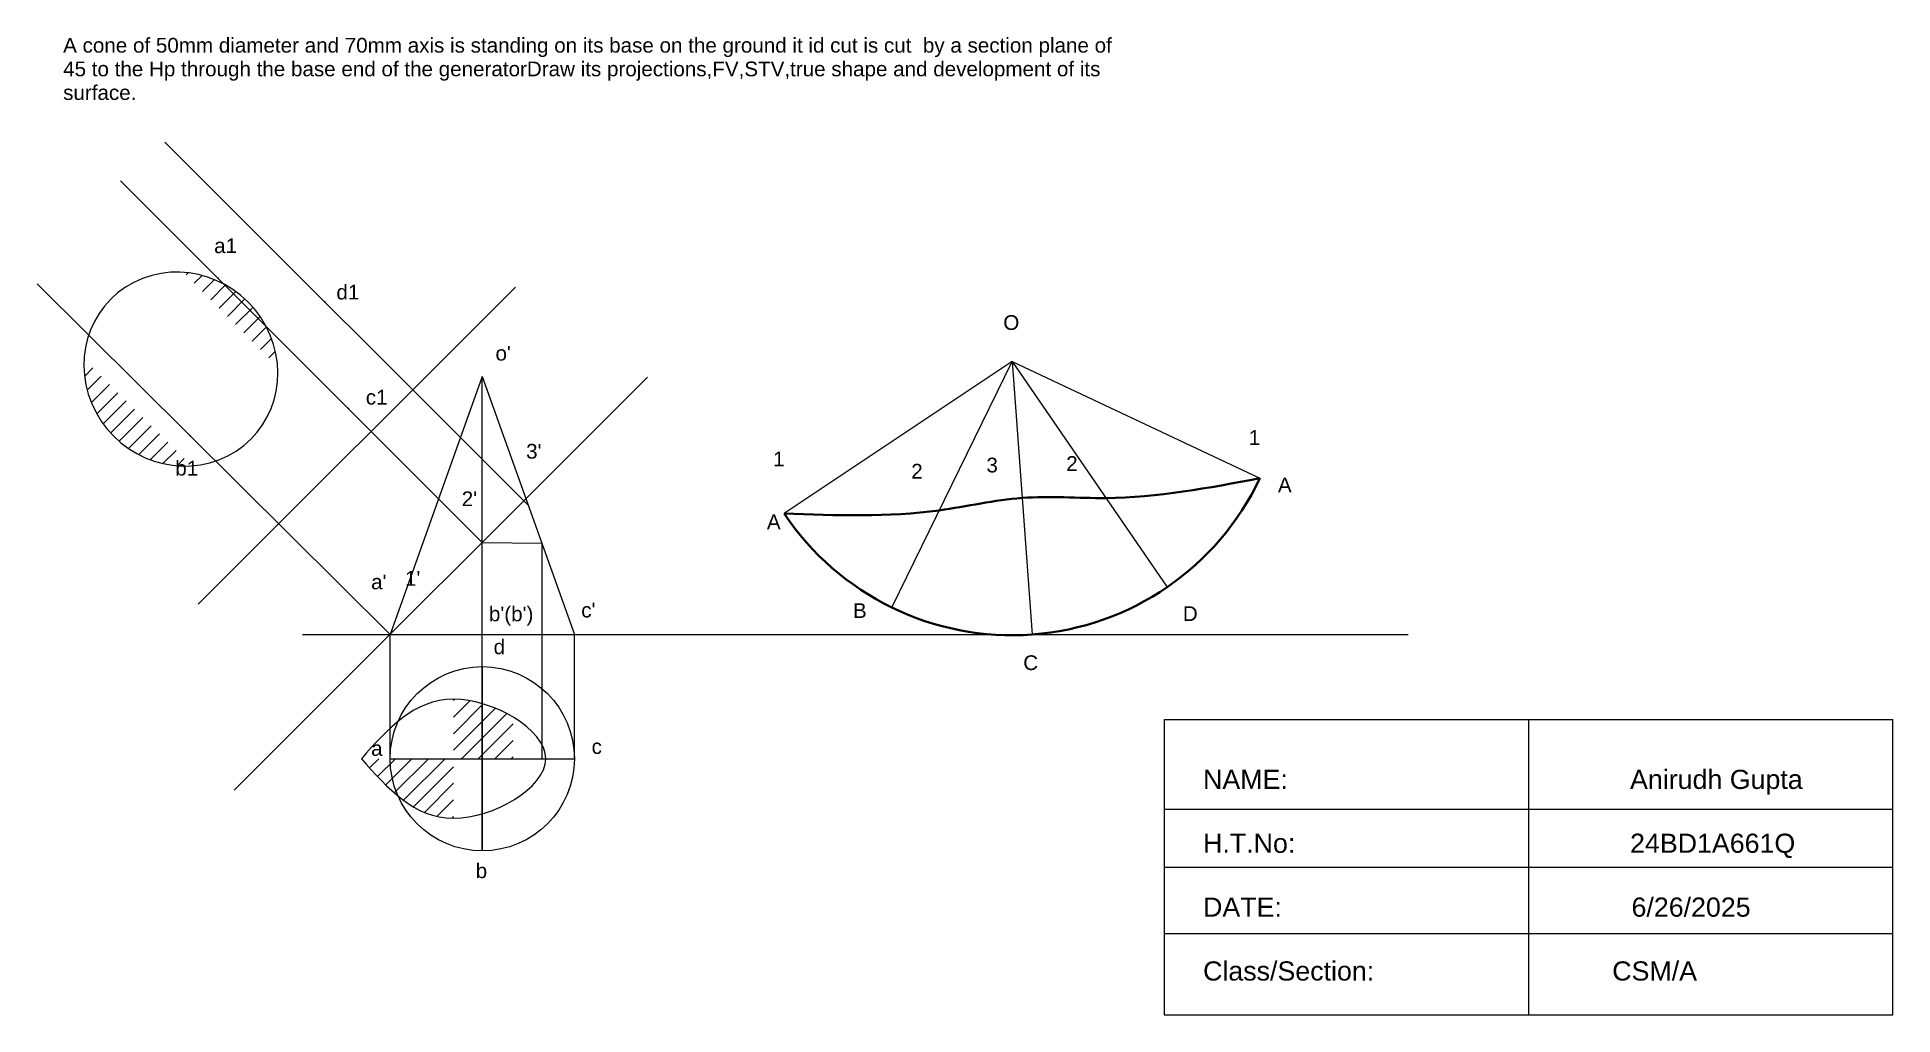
# Model space of a CAD drawing. Header units: inches. Extents: x 14 to 3829, y 5 to 1519.
# Drawn here: x 3325 to 3829, y 1254 to 1519 of the extents above; entities that cross this region are included whole.
import ezdxf

# ---------------------------------------------------------------- set-up
doc = ezdxf.new("R2010")
doc.units = ezdxf.units.IN
doc.header["$MEASUREMENT"] = 0
doc.styles.get("Standard").update_dxf_attribs({"font": 'arial.ttf'})

msp = doc.modelspace()

# ---------------------------------------------------------------- texts
for s, p in [('A cone of 50mm diameter and 70mm axis is standing on its base on the ground it id cut is cut  by a section plane of', (3332.405, 1515.211)), ('45 to the Hp through the base end of the generatorDraw its projections,FV,STV,true shape and development of its', (3332.405, 1508.786)), ('surface.', (3332.405, 1502.36)), ('a1', (3373.367, 1460.792)), ('d1', (3406.54, 1448.202)), ('O', (3587.458, 1439.938)), ("o'", (3449.699, 1431.612)), ('c1', (3414.512, 1419.681)), ('1', (3654.055, 1408.746)), ('b1', (3362.824, 1400.41)), ("3'", (3458.012, 1405.003)), ('1', (3525.024, 1402.924)), ('3', (3582.88, 1401.26)), ('2', (3604.524, 1401.676)), ('2', (3562.485, 1399.597)), ('A', (3661.963, 1395.854)), ("2'", (3440.53, 1392.111)), ('A', (3523.327, 1385.855)), ("1'", (3425.13, 1370.484)), ("a'", (3415.957, 1369.547)), ("b'(b')", (3447.909, 1360.864)), ("c'", (3472.96, 1361.885)), ('B', (3546.668, 1361.751)), ('D', (3636.157, 1360.919)), ('d', (3449.187, 1351.924)), ('C', (3592.869, 1347.61)), ('a', (3415.957, 1324.34)), ('c', (3475.772, 1324.851)), ('b', (3444.331, 1291.136))]:
    msp.add_text(s, height=4).set_placement(p)
at = {"insert": (3641.651, 1320.543), "char_height": 5.2, "attachment_point": 1}
msp.add_mtext_dynamic_manual_height_columns('NAME:                                              Anirudh Gupta\\P\\PH.T.No:                                             24BD1A661Q\\P\\PDATE:                                               6/26/2025\\P\\PClass/Section:                                CSM/A', width=175.89946, gutter_width=12.5, heights=[0], dxfattribs=at)

# ---------------------------------------------------------------- hatches: boundary and pattern name
h = msp.add_hatch()
h.set_pattern_fill('ANSI31', color=256)
h.set_pattern_definition([(45, (-1871.3053, -692.9825), (-2.245064, 2.245064), [])])
edge = h.paths.add_edge_path(flags=17)
edge.add_ellipse((3364.352, 1429.31), major_axis=(18.999, -18.999), ratio=0.9586407, start_angle=320.0834, end_angle=407.66311)
edge.add_line((3390.611, 1429.977), (3365.019, 1455.568))
edge.add_ellipse((3364.352, 1429.31), major_axis=(18.999, -18.999), ratio=0.9586407, start_angle=132.33689, end_angle=220.30736)
edge.add_line((3338.082, 1432.016), (3367.237, 1403.051))
edge = h.paths.add_edge_path()
edge.add_ellipse((3364.352, 1429.31), major_axis=(18.999, -18.999), ratio=0.9586407, start_angle=72.96133, end_angle=432.59333, ccw=False)
h = msp.add_hatch()
h.set_pattern_fill('ANSI31', color=256)
h.set_pattern_definition([(45, (-1858.3054, -692.9825), (-2.245064, 2.245064), [])])
edge = h.paths.add_edge_path(flags=16)
edge.add_line((3438.316, 1323.54), (3438.316, 1339.693))
edge.add_spline(control_points=[(3438.316, 1339.693), (3427.601, 1339.693), (3420.459, 1331.616), (3413.316, 1323.54)], knot_values=[0, 0, 0, 0, 29.764458, 29.764458, 29.764458, 29.764458], degree=3, periodic=0)
edge.add_line((3413.316, 1323.54), (3438.316, 1323.54))
edge = h.paths.add_edge_path()
edge.add_line((3454.469, 1323.54), (3454.469, 1334.867))
edge.add_spline(control_points=[(3454.469, 1334.867), (3449.616, 1337.772), (3431.085, 1343.632), (3420.459, 1331.616), (3413.316, 1323.54)], knot_values=[0, 0, 0, 0, 14.5161876, 44.2806456, 44.2806456, 44.2806456, 44.2806456], degree=3, periodic=0)
edge.add_line((3413.316, 1323.54), (3454.469, 1323.54))
edge = h.paths.add_edge_path()
edge.add_spline(control_points=[(3463.316, 1323.54), (3463.316, 1331.616), (3434.744, 1347.77), (3420.459, 1331.616), (3413.316, 1323.54)], knot_values=[0, 0, 0, 0, 29.764458, 59.528916, 59.528916, 59.528916, 59.528916], degree=3, periodic=0)
edge.add_line((3413.316, 1323.54), (3463.316, 1323.54))
edge = h.paths.add_edge_path(flags=17)
edge.add_spline(control_points=[(3438.316, 1307.387), (3449.03, 1307.387), (3463.316, 1315.463), (3463.316, 1323.54)], knot_values=[0, 0, 0, 0, 29.764458, 29.764458, 29.764458, 29.764458], degree=3, periodic=0)
edge.add_line((3463.316, 1323.54), (3438.316, 1323.54))
edge.add_line((3438.316, 1323.54), (3438.316, 1307.387))
edge = h.paths.add_edge_path()
edge.add_spline(control_points=[(3413.316, 1323.54), (3420.459, 1331.616), (3434.744, 1347.77), (3477.601, 1323.54), (3434.744, 1299.31), (3420.459, 1315.463), (3413.316, 1323.54)], knot_values=[0, 0, 0, 0, 29.764458, 59.528916, 89.2933739, 119.0578319, 119.0578319, 119.0578319, 119.0578319], degree=3, periodic=0)

# ---------------------------------------------------------------- linework, layer by layer
for p, q in [((3458.616, 1392.272), (3360.027, 1490.861)), ((3446.116, 1382.272), (3348.003, 1480.385)), ((3421.116, 1357.272), (3325.345, 1452.419)), ((3369.019, 1365.474), (3455.094, 1451.548)), ((3589.833, 1431.396), (3528.013, 1390.125)), ((3557.222, 1364.601), (3589.833, 1431.396)), ((3589.833, 1431.396), (3657.049, 1399.661)), ((3589.833, 1431.396), (3595.311, 1357.267)), ((3589.833, 1431.396), (3631.909, 1370.121)), ((3378.824, 1314.981), (3490.976, 1427.132)), ((3446.116, 1427.272), (3421.116, 1357.272)), ((3446.116, 1357.272), (3446.116, 1427.272)), ((3446.116, 1427.272), (3471.116, 1357.272)), ((3446.116, 1382.272), (3462.269, 1382.043)), ((3462.269, 1382.043), (3462.269, 1323.54)), ((3397.311, 1357.272), (3697.311, 1357.272)), ((3421.116, 1323.54), (3421.116, 1357.272)), ((3446.116, 1298.54), (3446.116, 1357.272)), ((3471.116, 1323.54), (3471.116, 1357.272)), ((3446.116, 1323.54), (3446.116, 1348.54)), ((3446.116, 1348.54), (3446.116, 1298.54)), ((3631.122, 1334.195), (3631.122, 1254.007)), ((3631.122, 1334.195), (3828.79, 1334.195)), ((3729.956, 1334.195), (3729.956, 1254.007)), ((3828.79, 1254.007), (3828.79, 1334.195)), ((3421.116, 1323.54), (3471.116, 1323.54)), ((3631.122, 1309.839), (3828.79, 1309.839)), ((3631.122, 1294.101), (3828.79, 1294.101)), ((3631.122, 1276.115), (3828.79, 1276.115)), ((3631.122, 1254.007), (3828.79, 1254.007))]:
    msp.add_line(p, q)
msp.add_circle((3446.116, 1323.54), 25)
at = {"lineweight": 40}
msp.add_arc((3589.833, 1431.396), 74.33, 213.7265, 334.7265, dxfattribs=at)
msp.add_ellipse((3364.352, 1429.31), major_axis=(18.999, -18.999), ratio=0.9586407, start_param=1.2734153, end_param=7.5501779)
msp.add_spline([(3528.013, 1390.125), (3570.092, 1390.962), (3592.572, 1394.332), (3615.304, 1394.303), (3657.049, 1399.661)], degree=3, dxfattribs=at)
msp.add_spline([(3413.316, 1323.54), (3438.316, 1339.693), (3463.316, 1323.54), (3438.316, 1307.387), (3413.316, 1323.54)], degree=3)
for p in [(3374.437, 1453.951), (3403.364, 1447.523), (3409.792, 1418.596), (3366.938, 1411.096), (3570.092, 1390.962), (3592.572, 1394.332), (3613.907, 1394.298), (3631.909, 1370.121), (3557.222, 1364.601), (3595.311, 1357.267)]:
    msp.add_point(p)

msp.set_redraw_order([(e.dxf.handle, doc.entitydb.next_handle()) for e in msp.query("TEXT MTEXT ATTDEF DIMENSION ARC_DIMENSION")])  # texts and dimensions are drawn at this point

doc.saveas('drawing.dxf')
